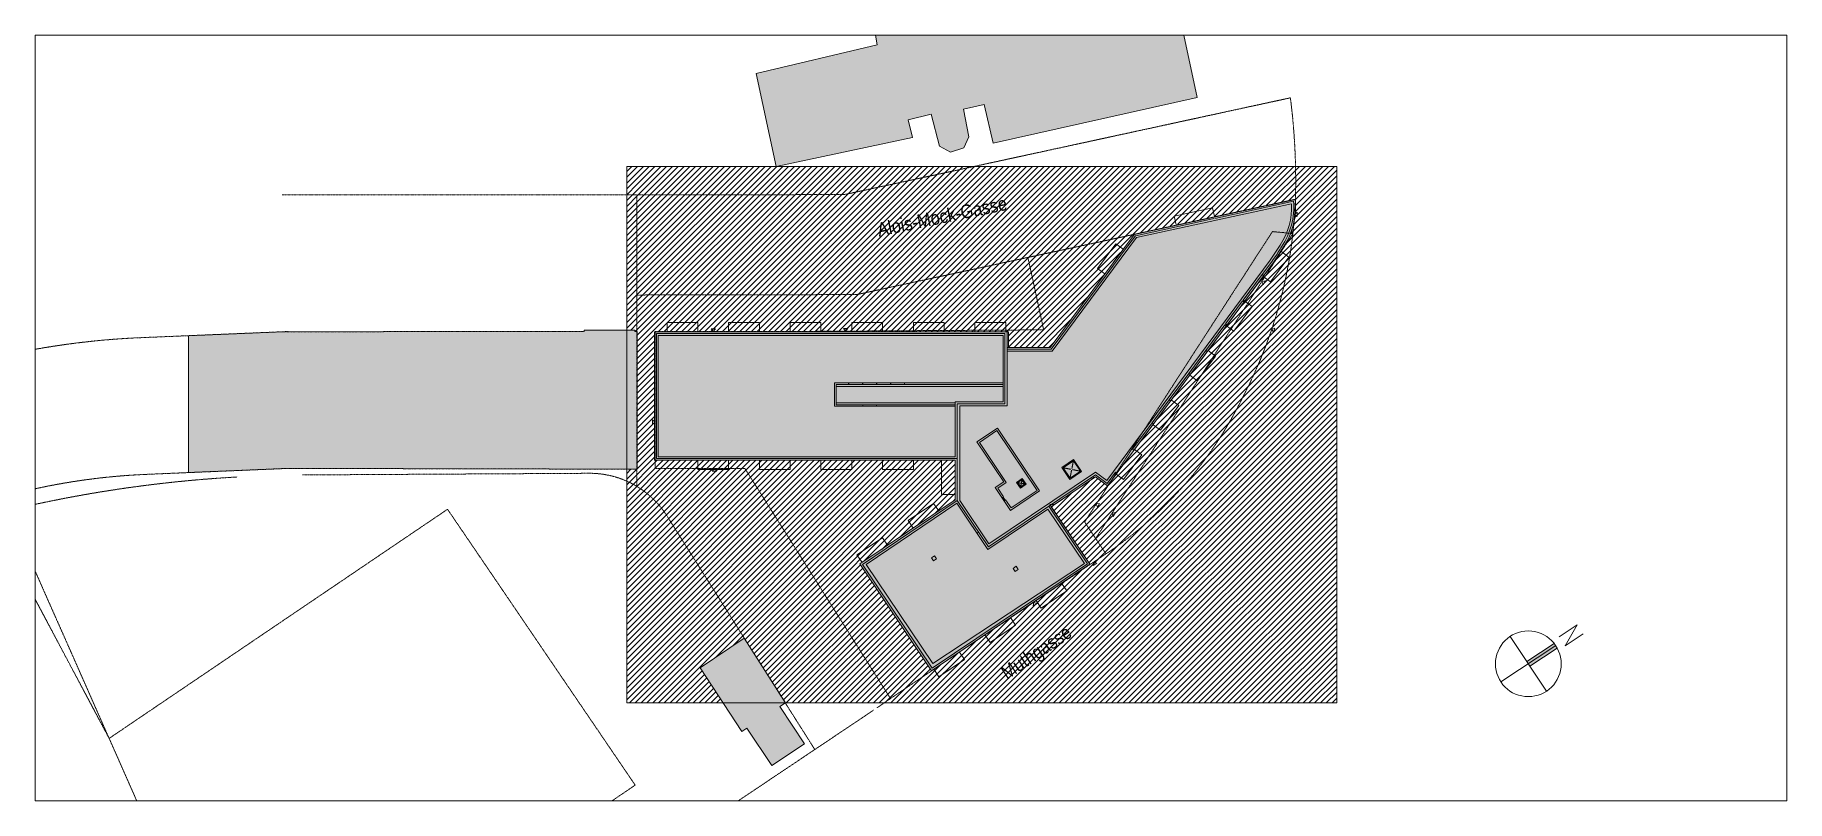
# Model space of a CAD drawing. Header units: centimetres. Extents: x -4512 to 25286, y -2765 to 13485.
# Drawn here: x -4512 to 14688, y -2765 to 5633 of the extents above; entities that cross this region are included whole.
import ezdxf

# ---------------------------------------------------------------- set-up
doc = ezdxf.new("R2010")
doc.units = ezdxf.units.CM
doc.linetypes.add('_Grundgrenze_', pattern=[0.9, 0.4, -0.1, 0.1, -0.1, 0.1, -0.1])
doc.linetypes.add('Grundgrenze', pattern=[0.9, 0.4, -0.1, 0.1, -0.1, 0.1, -0.1])
for name, color, linetype, lineweight in [('A-ANNO-NOTE', 7, 'Continuous', 5), ('A-DETL-GENF', 7, 'Continuous', 9), ('A-DETL-THIN', 7, 'Continuous', 5), ('Text', 7, 'Continuous', 5)]:
    doc.layers.add(name, color=color, linetype=linetype, lineweight=lineweight)
doc.layers.add('A-DETL', color=251, linetype='Continuous', lineweight=9, true_color=0x4f4f4f)
doc.styles.add('Arial Unicode MS', font='ARIALUNI.ttf', dxfattribs={"width": 0.85, "height": 150})

msp = doc.modelspace()

# ---------------------------------------------------------------- texts
at = {"layer": 'Text', "char_height": 150, "attachment_point": 1, "style": 'Arial Unicode MS'}
for s, insert, width, rotation in [('Alois-Mock-Gasse ', (4705.6, 3569.606), 1823.51839, 11.7940758), ('Muthgasse ', (6056.451, -1315.298), 1116.18951, 33.811593)]:
    msp.add_mtext(s, dxfattribs=dict(at, insert=insert, width=width, rotation=rotation))

# ---------------------------------------------------------------- blocks, each defined once
blk = doc.blocks.new('Nordpfeil M - Nordpfeil _M-2407012-Übersicht Plankopf GESAMT Doppelgrösse')
at = {"layer": 'A-ANNO-NOTE'}
h = blk.add_hatch(color=256, dxfattribs=at)
edge = h.paths.add_edge_path()
edge.add_arc((11853, -1261), 360, 28.7802, 38.3406, ccw=False)
edge.add_line((12169, -1088), (11870, -1286))
edge.add_line((11870, -1286), (11837, -1236))
edge.add_line((11837, -1236), (12136, -1038))
for p, q in [((12190, -965), (12388, -834)), ((12388, -834), (12257, -1065)), ((12257, -1065), (12455, -934)), ((11553, -1460), (12153, -1062)), ((12052, -1561), (11654, -961)), ((11837, -1236), (12136, -1038)), ((11870, -1286), (12169, -1088))]:
    blk.add_line(p, q, dxfattribs=at)
blk.add_circle((11853, -1261), 360, dxfattribs=at)

# ---------------------------------------------------------------- hatches: boundary and pattern name
at = {"layer": 'A-DETL-GENF', "true_color": 0xd8d8d8}
h = msp.add_hatch(color=254, dxfattribs=at)
h.paths.add_polyline_path([(3560.92, -2375.399), (3919.854, -2138.649), (3649.864, -1729.813), (3710.431, -1688.151), (3260.656, -978.742), (2776.705, -1305.003), (3234.676, -2003.926), (3290.094, -1967.162)])
h.paths.add_polyline_path([(-2830.799, 835.531), (-1741.764, 881.406), (2086.263, 872.658), (2087.239, 2382.631), (2062.246, 2382.631), (2062.246, 2397.687), (1507.243, 2397.687), (1507.243, 2382.224), (-1796.845, 2379.85), (-2830.799, 2336.558), (-2830.799, 970.107)])
h.paths.add_polyline_path([(3610.906, 4192.715), (5103.213, 4508.292), (5057.615, 4703.65), (5306.816, 4765.767), (5401.427, 4413.318), (5519.43, 4347.596), (5665.425, 4395.247), (5721.171, 4517.433), (5661.949, 4820.156), (5887.826, 4870.4), (5987.826, 4448.323), (8224.958, 4947.207), (8076.214, 5633.173), (4697.786, 5633.173), (4717.782, 5527.041), (3389.944, 5211.37), (3500.076, 4703.65)])
at = {"layer": 'A-DETL-GENF'}
h = msp.add_hatch(dxfattribs=at)
h.set_pattern_fill('FP_1', color=256, style=0, pattern_type=2)
h.set_pattern_definition([(45, (0, 0), (-31.8198, 31.8198), [])])
h.paths.add_polyline_path([(2087.239, 4190.845), (1972.724, 4190.845), (1972.724, 2397.687), (2062.246, 2397.687), (2062.246, 2382.631), (2087.239, 2382.631)])
h.paths.add_polyline_path([(2087.239, -1689.155), (3028.421, -1689.155), (2776.705, -1305.003), (3260.656, -978.742), (3710.431, -1688.151), (3708.971, -1689.155), (9752.724, -1689.155), (9752.724, 4190.845), (2087.239, 4190.845), (2087.237, 2379.85), (2086.263, 872.658), (1972.724, 872.658), (1972.724, -1689.155), (2086.263, -1689.155)])
h.paths.add_polyline_path([(5313.879, -1336.392), (4526.879, -166.42), (5572.152, 536.654), (5571.896, 970.107), (2277.02, 970.107), (2277.02, 2380.107), (6154.883, 2380.107), (6154.883, 2208.357), (6613.429, 2208.357), (7535.28, 3450.997), (9300.692, 3834.674), (9302.339, 3801.312), (9302.339, 3749.383), (9301.991, 3734.518), (9299.996, 3701.174), (9296.79, 3667.926), (9292.377, 3634.815), (9286.763, 3601.888), (9279.955, 3569.186), (9271.963, 3536.753), (9262.796, 3504.632), (9252.468, 3472.866), (9240.991, 3441.496), (9228.381, 3410.565), (9214.655, 3380.112), (9100.275, 3193.811), (7241.182, 690.459), (7110.025, 787.757), (6659.718, 484.852), (6608.566, 484.852), (7049.139, -169.143), (5572.152, -1162.661)])
at = {"layer": 'A-DETL-GENF', "true_color": 0xff8080}
msp.add_hatch(color=11, dxfattribs=at).paths.add_polyline_path([(5313.879, -1336.392), (7049.139, -169.143), (6608.566, 484.852), (6659.718, 484.852), (7110.025, 787.757), (7241.182, 690.459), (9100.275, 3193.811), (9214.655, 3380.112), (9228.381, 3410.565), (9240.991, 3441.496), (9252.468, 3472.866), (9262.796, 3504.632), (9271.963, 3536.753), (9279.955, 3569.186), (9286.763, 3601.888), (9292.377, 3634.815), (9296.79, 3667.926), (9299.996, 3701.174), (9302.339, 3749.383), (9302.773, 3767.912), (9301.991, 3808.354), (9300.692, 3834.674), (7535.28, 3450.997), (6613.374, 2208.282), (6154.883, 2208.357), (6154.883, 2380.107), (2277.02, 2380.107), (2277.02, 970.107), (5571.896, 970.107), (5572.152, 536.654), (4526.879, -166.42), (5087.799, -1000.297)])

# ---------------------------------------------------------------- linework, layer by layer
at = {"layer": 'A-DETL', "color": 7, "lineweight": 5}
for p, q in [((-4512.469, 5633.173), (14687.531, 5633.173)), ((-4512.469, -2765.077), (-4512.469, 5633.173)), ((14687.531, 5633.173), (14687.531, -2765.077)), ((9298.875, 3834.28), (7535.28, 3450.997)), ((9259.397, 3781.696), (7560.194, 3412.408)), ((8393.024, 3739.745), (7971.618, 3648.161)), ((7971.618, 3648.161), (7992.855, 3550.442)), ((8414.261, 3642.026), (8393.024, 3739.745)), ((8418.509, 3622.483), (9280.896, 3809.905)), ((7546.868, 3433.049), (7997.103, 3530.898)), ((7996.363, 3530.738), (8406.783, 3619.934)), ((7535.28, 3450.997), (6613.378, 2208.282)), ((7560.194, 3412.408), (6635.015, 2165.282)), ((7331.354, 3343.949), (7130.272, 3072.892)), ((7226.684, 3001.386), (7427.739, 3272.466)), ((7411.668, 3284.369), (7331.354, 3343.949)), ((7427.739, 3272.463), (7546.868, 3433.049)), ((9023.592, 3162.831), (9132.951, 3329.083)), ((9051.486, 3128.26), (9167.395, 3303.209)), ((7130.272, 3072.892), (7210.586, 3013.312)), ((7233.445, 749.738), (9023.592, 3162.831)), ((7242.362, 689.583), (9051.486, 3128.26)), ((9035.383, 3140.122), (8937.346, 3007.969)), ((9026.568, 2926.838), (9227.65, 3197.896)), ((9227.65, 3197.896), (9141.858, 3261.541)), ((6623.443, 2188.282), (7226.656, 3001.407)), ((8937.346, 3007.969), (8729.113, 2727.274)), ((8937.346, 3007.969), (8729.113, 2727.274)), ((8937.346, 3007.969), (8953.408, 2996.053)), ((8946.259, 2986.415), (9026.568, 2926.838)), ((8721.969, 2717.646), (8535.187, 2465.866)), ((8738.033, 2705.729), (8721.969, 2717.646)), ((8729.113, 2727.274), (8745.176, 2715.358)), ((8825.488, 2655.778), (8745.176, 2715.358)), ((8624.406, 2384.72), (8825.488, 2655.778)), ((2277.02, 2380.107), (2277.02, 970.107)), ((6141.451, 2380.107), (2277.02, 2380.107)), ((2297.02, 990.107), (2297.02, 2360.107)), ((2297.02, 2360.107), (6117.02, 2360.107)), ((2315.02, 2336.963), (2315.02, 1008.107)), ((2315.02, 2336.963), (6096.951, 2336.963)), ((2751.02, 2480.105), (2413.521, 2480.105)), ((2413.521, 2480.105), (2413.521, 2380.107)), ((2751.02, 2380.107), (2751.02, 2480.105)), ((3426.02, 2480.105), (3088.521, 2480.105)), ((3088.521, 2480.105), (3088.521, 2380.107)), ((3426.02, 2380.107), (3426.02, 2480.105)), ((3763.521, 2480.105), (3763.521, 2380.107)), ((4101.02, 2480.105), (3763.521, 2480.105)), ((4101.02, 2380.107), (4101.02, 2480.105)), ((4776.02, 2480.105), (4438.521, 2480.105)), ((4438.521, 2480.105), (4438.521, 2380.107)), ((4776.02, 2380.107), (4776.02, 2480.105)), ((5451.02, 2480.105), (5113.521, 2480.105)), ((5113.521, 2480.105), (5113.521, 2380.107)), ((5451.02, 2380.107), (5451.02, 2480.105)), ((6126.02, 2480.107), (5788.521, 2480.107)), ((5788.521, 2480.107), (5788.521, 2380.107)), ((6096.951, 1610.107), (6096.951, 2336.963)), ((6117.02, 2360.107), (6117.02, 1590.107)), ((6126.02, 2380.107), (6126.02, 2480.107)), ((6141.451, 2380.107), (6141.451, 1567.107)), ((8528.03, 2456.218), (8319.797, 2175.52)), ((8528.03, 2456.218), (8319.797, 2175.52)), ((8544.093, 2444.301), (8528.03, 2456.218)), ((8535.187, 2465.866), (8551.251, 2453.949)), ((8544.093, 2444.3), (8624.406, 2384.72)), ((6613.378, 2208.282), (6141.451, 2208.282)), ((6141.451, 2188.282), (6623.443, 2188.282)), ((6635.015, 2165.282), (6141.451, 2165.282)), ((8319.796, 2175.521), (8133.015, 1923.74)), ((8222.242, 1842.606), (8423.324, 2113.664)), ((8335.86, 2163.604), (8319.797, 2175.52)), ((8423.324, 2113.664), (8343.011, 2173.244)), ((8133.015, 1923.74), (7917.631, 1633.406)), ((8133.015, 1923.74), (8149.077, 1911.824)), ((4248.02, 1819.107), (4248.02, 1562.107)), ((6096.951, 1819.107), (4248.02, 1819.107)), ((4266.02, 1580.107), (4266.02, 1801.107)), ((4266.02, 1801.107), (6096.951, 1801.107)), ((4266.02, 1781.107), (6096.951, 1781.107)), ((4401.61, 1801.107), (4401.61, 1819.107)), ((4407.61, 1819.107), (4407.61, 1801.107)), ((4555.175, 1801.107), (4555.175, 1819.107)), ((4561.175, 1819.107), (4561.175, 1801.107)), ((4708.753, 1801.107), (4708.753, 1819.107)), ((4714.753, 1819.107), (4714.753, 1801.107)), ((4862.331, 1801.107), (4862.331, 1819.107)), ((4868.331, 1819.107), (4868.331, 1801.107)), ((5015.908, 1801.107), (5015.908, 1819.107)), ((8141.928, 1902.187), (8222.242, 1842.606)), ((5572.117, 1562.107), (4248.02, 1562.107)), ((5572.117, 1600.107), (4266.02, 1600.107)), ((5572.117, 1580.107), (4266.02, 1580.107)), ((4561.175, 1580.107), (4561.175, 1562.107)), ((4708.753, 1562.107), (4708.753, 1580.107)), ((6096.951, 1610.107), (5572.117, 1610.107)), ((5572.117, 1610.107), (5572.117, 1008.107)), ((5595.151, 1590.107), (6116.951, 1590.107)), ((5595.151, 528.022), (5595.151, 1590.107)), ((5622.652, 1567.107), (5622.652, 528.348)), ((5622.652, 1567.107), (6141.451, 1567.107)), ((7917.63, 1633.407), (7730.849, 1381.626)), ((7820.076, 1300.492), (8021.158, 1571.55)), ((7917.631, 1633.406), (7933.694, 1621.49)), ((8021.158, 1571.55), (7940.845, 1631.13)), ((7730.849, 1381.626), (7515.465, 1091.292)), ((7746.912, 1369.71), (7730.849, 1381.626)), ((7739.762, 1360.072), (7820.076, 1300.492)), ((5825.503, 1183.616), (5808.908, 1172.453)), ((5808.908, 1172.453), (6104.164, 733.518)), ((6017.267, 1312.609), (5825.503, 1183.616)), ((5836.665, 1167.021), (6028.43, 1296.014)), ((6131.922, 728.086), (5836.665, 1167.021)), ((6033.862, 1323.772), (6017.267, 1312.609)), ((6028.43, 1296.014), (6469.92, 639.685)), ((6497.531, 634.472), (6033.862, 1323.772)), ((2277.02, 970.107), (5572.107, 970.107)), ((5595.151, 990.107), (2297.02, 990.107)), ((2315.02, 1008.107), (5572.117, 1008.107)), ((2751.02, 970.107), (2751.02, 870.107)), ((3088.519, 870.107), (3088.519, 970.107)), ((3426.021, 970.107), (3426.021, 870.107)), ((3763.52, 870.107), (3763.52, 970.107)), ((4101.02, 970.107), (4101.02, 870.107)), ((4438.519, 870.107), (4438.519, 970.107)), ((4776.02, 970.107), (4776.02, 870.107)), ((5113.519, 870.107), (5113.519, 970.107)), ((5420.087, 970.107), (5420.087, 594.57)), ((5572.107, 970.107), (5572.152, 536.654)), ((6870.133, 978.031), (6740.693, 890.961)), ((6754.572, 888.245), (6867.417, 964.152)), ((6867.417, 964.152), (6943.324, 851.306)), ((6957.203, 848.59), (6870.133, 978.031)), ((7417.911, 758.378), (7618.993, 1029.435)), ((7531.529, 1079.376), (7515.465, 1091.292)), ((7618.993, 1029.435), (7538.68, 1089.015)), ((2751.02, 870.107), (3088.519, 870.107)), ((3426.021, 870.107), (3763.52, 870.107)), ((4101.02, 870.107), (4438.519, 870.107)), ((4776.02, 870.107), (5113.519, 870.107)), ((5935.618, 21.877), (7110.59, 812.24)), ((7111.239, 840.397), (5941.865, 53.798)), ((7111.239, 840.397), (5941.865, 53.798)), ((6306.694, 770.304), (6243.633, 727.886)), ((6306.694, 770.304), (6303.978, 756.426)), ((6349.113, 707.244), (6306.694, 770.304)), ((6624.723, 461.311), (7110.025, 787.757)), ((6740.693, 890.961), (6827.763, 761.52)), ((6740.693, 890.961), (6827.763, 761.52)), ((6754.572, 888.245), (6830.479, 775.399)), ((6827.763, 761.52), (6957.203, 848.59)), ((6827.763, 761.52), (6957.203, 848.59)), ((6830.479, 775.399), (6943.324, 851.306)), ((7064.967, 781.552), (7076.13, 764.957)), ((7093.025, 776.322), (7081.863, 792.917)), ((7110.025, 787.757), (7242.362, 689.583)), ((7238.216, 717.562), (7110.59, 812.24)), ((7110.59, 812.24), (7238.216, 717.562)), ((7233.445, 749.738), (7111.239, 840.397)), ((7329.876, 841.118), (7238.216, 717.562)), ((7329.876, 841.118), (7345.938, 829.202)), ((7337.597, 817.958), (7417.911, 758.378)), ((5420.087, 594.57), (5572.146, 594.57)), ((6104.164, 733.518), (6010.368, 670.424)), ((6178.96, 419.862), (6010.368, 670.424)), ((6038.127, 664.993), (6131.922, 728.086)), ((6101.618, 570.633), (6038.127, 664.993)), ((6178.96, 419.862), (6497.531, 634.472)), ((6469.92, 639.685), (6184.39, 447.618)), ((6243.633, 727.886), (6286.052, 664.825)), ((6257.512, 725.17), (6243.633, 727.886)), ((6243.633, 727.886), (6286.052, 664.825)), ((6257.512, 725.17), (6303.978, 756.426)), ((6288.768, 678.704), (6257.512, 725.17)), ((6275.763, 721.598), (6257.512, 725.17)), ((6286.052, 664.825), (6349.113, 707.244)), ((6286.052, 664.825), (6288.768, 678.704)), ((6335.234, 709.96), (6288.768, 678.704)), ((6292.34, 696.955), (6288.768, 678.704)), ((6303.978, 756.426), (6300.406, 738.175)), ((6303.978, 756.426), (6335.234, 709.96)), ((6316.983, 713.531), (6335.234, 709.96)), ((6335.234, 709.96), (6349.113, 707.244)), ((5572.152, 536.654), (4526.899, -166.45)), ((4554.657, -171.882), (5595.151, 528.022)), ((5590.769, 498.486), (4594.812, -172.453)), ((5335.264, 497.83), (5055.225, 309.457)), ((5391.079, 414.853), (5335.264, 497.83)), ((5930.93, -6.456), (5590.769, 498.486)), ((5935.618, 21.877), (5595.151, 528.022)), ((5941.865, 53.798), (5622.652, 528.348)), ((6587.988, 435.525), (5930.93, -6.456)), ((6101.618, 570.633), (6085.024, 559.47)), ((6086.08, 557.901), (6095.015, 562.569)), ((6115.666, 531.869), (6093.338, 565.063)), ((6095.015, 562.569), (6118.155, 533.543)), ((6095.827, 566.737), (6118.155, 533.543)), ((6123.951, 537.442), (6107.357, 526.279)), ((6184.39, 447.618), (6123.951, 537.442)), ((6989.249, -160.738), (6587.988, 435.525)), ((7021.153, -163.864), (6596.965, 466.743)), ((7048.911, -169.296), (6624.723, 461.311)), ((5055.225, 309.457), (5111.04, 226.481)), ((4775.185, 121.084), (4495.146, -67.288)), ((4831, 38.108), (4775.185, 121.084)), ((5828.455, 181.188), (5811.86, 170.025)), ((4495.146, -67.288), (4550.961, -150.264)), ((4526.899, -166.45), (5313.878, -1336.392)), ((5319.31, -1308.634), (4554.657, -171.882)), ((4594.812, -172.453), (5325.963, -1259.399)), ((5311.54, -100.241), (5344.73, -77.915)), ((5311.54, -100.241), (5333.865, -133.431)), ((5313.878, -1336.392), (7048.911, -169.296)), ((7021.153, -163.864), (5319.31, -1308.634)), ((5325.963, -1259.399), (6989.249, -160.738)), ((5333.865, -133.431), (5367.055, -111.105)), ((5344.73, -77.915), (5367.055, -111.105)), ((6206.937, -214.418), (6240.127, -192.092)), ((6206.937, -214.418), (6229.263, -247.607)), ((6229.263, -247.607), (6262.452, -225.282)), ((6240.127, -192.092), (6262.452, -225.282)), ((6793.945, -461.319), (6738.132, -378.346)), ((6458.097, -566.716), (6513.91, -649.689)), ((6513.91, -649.689), (6793.945, -461.319)), ((6233.873, -838.065), (6178.057, -755.089)), ((5898.019, -943.461), (5953.834, -1026.437)), ((5953.834, -1026.437), (6233.873, -838.065)), ((5673.794, -1214.808), (5617.979, -1131.834)), ((5337.94, -1320.207), (5393.754, -1403.181)), ((5393.754, -1403.181), (5673.794, -1214.808)), ((14687.531, -2765.077), (-4512.469, -2765.077))]:
    msp.add_line(p, q, dxfattribs=at)
at = {"layer": 'A-DETL', "color": 7}
for p, q in [((8076.214, 5633.173), (4697.786, 5633.173)), ((4697.786, 5633.173), (4717.782, 5527.041)), ((8224.958, 4947.207), (8076.214, 5633.173)), ((4717.782, 5527.041), (3389.944, 5211.37)), ((3389.944, 5211.37), (3610.906, 4192.715)), ((5661.949, 4820.156), (5887.826, 4870.4)), ((5721.171, 4517.433), (5661.949, 4820.156)), ((5887.826, 4870.4), (5987.826, 4448.323)), ((5987.826, 4448.323), (8224.958, 4947.207)), ((5057.615, 4703.65), (5306.816, 4765.767)), ((5103.213, 4508.292), (5057.615, 4703.65)), ((5306.816, 4765.767), (5401.427, 4413.318)), ((3610.906, 4192.715), (5103.213, 4508.292)), ((5665.425, 4395.247), (5721.171, 4517.433)), ((5401.427, 4413.318), (5519.43, 4347.596)), ((5519.43, 4347.596), (5665.425, 4395.247)), ((9300.692, 3834.674), (7535.28, 3450.997)), ((7535.28, 3450.997), (6613.374, 2208.282)), ((9100.275, 3193.811), (9214.655, 3380.112)), ((7241.182, 690.459), (9100.275, 3193.811)), ((-1796.845, 2379.85), (-2830.799, 2336.558)), ((-2830.799, 2336.558), (-2830.799, 835.531)), ((1507.243, 2382.224), (-1796.845, 2379.85)), ((2062.246, 2397.687), (1507.243, 2397.687)), ((1507.243, 2397.687), (1507.243, 2382.224)), ((2062.246, 2382.631), (2062.246, 2397.687)), ((2087.239, 2382.631), (2062.246, 2382.631)), ((2086.263, 872.658), (2087.239, 2382.631)), ((6154.883, 2380.107), (2277.02, 2380.107)), ((2277.02, 2380.107), (2277.02, 970.107)), ((6154.883, 2208.357), (6154.883, 2380.107)), ((6613.374, 2208.282), (6154.883, 2208.357)), ((2277.02, 970.107), (5571.896, 970.107)), ((5571.896, 970.107), (5572.152, 536.654)), ((-2830.799, 835.531), (-1741.764, 881.406)), ((-1741.764, 881.406), (2086.263, 872.658)), ((6659.718, 484.852), (7110.025, 787.757)), ((7110.025, 787.757), (7241.182, 690.459)), ((5572.152, 536.654), (4526.879, -166.42)), ((6608.566, 484.852), (6659.718, 484.852)), ((7049.139, -169.143), (6608.566, 484.852)), ((4526.879, -166.42), (5313.879, -1336.392)), ((5313.879, -1336.392), (7049.139, -169.143)), ((3260.656, -978.742), (2776.705, -1305.003)), ((3710.431, -1688.151), (3260.656, -978.742)), ((2776.705, -1305.003), (3234.676, -2003.926)), ((3649.864, -1729.813), (3710.431, -1688.151)), ((3919.854, -2138.649), (3649.864, -1729.813)), ((3234.676, -2003.926), (3290.094, -1967.162)), ((3290.094, -1967.162), (3560.92, -2375.399)), ((3560.92, -2375.399), (3919.854, -2138.649))]:
    msp.add_line(p, q, dxfattribs=at)
at = {"layer": 'A-DETL', "color": 5, "linetype": 'Grundgrenze', "true_color": 0x0000ff}
for p, q in [((9245.712, 4944.61), (4370.502, 3886.412)), ((9245.712, 4944.61), (4370.502, 3886.412)), ((3614.293, 3881.406), (-1804.923, 3881.406)), ((2081.193, 2684.556), (2081.193, 3884.556)), ((2083.342, 2782.495), (2081.193, 3884.556)), ((4370.502, 3886.412), (3614.293, 3881.406)), ((4492.108, 2787.193), (9300.934, 3830.982)), ((4492.108, 2787.193), (2083.342, 2782.495)), ((2083.342, 683.933), (2083.342, 2782.495)), ((-3407.382, 2312.416), (-1736.528, 2382.375)), ((1507.243, 2382.224), (-1796.845, 2379.85)), ((-3300.152, 815.76), (-1741.764, 881.406)), ((-1741.764, 881.406), (2086.263, 872.658)), ((1560.429, 827.851), (-1580.055, 809.719)), ((8.28, 433.493), (-3700.32, -2078.852)), ((8.28, 433.493), (2064.73, -2591.492)), ((8.28, 433.493), (2064.73, -2591.492)), ((8.28, 433.493), (2064.73, -2591.492)), ((3706.153, -1684.811), (2411.398, 362.75)), ((7016.935, -194.054), (7274.706, -21.848)), ((-4512.469, -241.014), (-3700.32, -2078.852)), ((4947.249, -1583.89), (7016.935, -194.054)), ((4947.249, -1583.89), (7016.935, -194.054)), ((-4512.469, -551.423), (-3700.32, -2078.852)), ((3968.7, -2098.657), (3706.153, -1684.811)), ((3968.7, -2098.657), (3706.153, -1684.811)), ((4715.021, -1743.951), (4947.249, -1583.89)), ((4033.09, -2201.146), (4676.05, -1770.044)), ((-3700.32, -2078.852), (-3396.675, -2765.077)), ((4033.09, -2201.146), (3968.7, -2098.657)), ((4033.09, -2201.146), (3191.769, -2765.077)), ((1808.152, -2765.077), (2064.73, -2591.492))]:
    msp.add_line(p, q, dxfattribs=at)
at = {"layer": 'A-DETL', "color": 1, "linetype": '_Grundgrenze_', "lineweight": 5, "true_color": 0xff0000}
for p, q in [((6369.202, 3194.629), (9300.934, 3830.981)), ((6369.202, 3194.629), (9300.934, 3830.981)), ((6990.265, 294.151), (9048.669, 3478.129)), ((6990.265, 294.151), (9048.669, 3478.129)), ((9272.798, 3456.433), (7111.297, 112.982)), ((9048.669, 3478.129), (9272.798, 3456.433)), ((6369.202, 3194.629), (6541.518, 2400.751)), ((2283.343, 2381.406), (2283.343, 881.406)), ((3619.258, 2381.406), (2283.343, 2381.406)), ((6541.518, 2400.751), (3619.258, 2381.406)), ((6541.518, 2400.751), (3619.258, 2381.406)), ((2283.343, 881.406), (3266.586, 881.406)), ((3266.586, 881.406), (4553.604, -1153.907)), ((3266.586, 881.406), (4553.604, -1153.907)), ((7111.297, 112.982), (6990.265, 294.151)), ((7111.297, 112.982), (6990.265, 294.151)), ((7111.297, 112.982), (7224.001, -55.722)), ((7111.297, 112.982), (7224.001, -55.722)), ((4553.604, -1153.907), (4814.284, -1564.81)), ((4814.284, -1564.81), (4862.828, -1642.077))]:
    msp.add_line(p, q, dxfattribs=at)
at = {"layer": 'A-DETL', "color": 1, "true_color": 0xff0000}
for p, q in [((9291.995, 3666.424), (9320.466, 3691.062)), ((9291.995, 3666.424), (9320.893, 3642.288)), ((9320.466, 3691.062), (9320.893, 3642.288)), ((8934.014, 2932.395), (8971.05, 2939.173)), ((8934.014, 2932.395), (8946.662, 2896.932)), ((8971.05, 2939.173), (8946.662, 2896.932)), ((2920.713, 2381.406), (2896.325, 2410.092)), ((2896.325, 2410.092), (2945.101, 2410.092)), ((2920.713, 2381.406), (2945.101, 2410.092)), ((4370.729, 2386.381), (4346.341, 2415.067)), ((4346.341, 2415.067), (4395.117, 2415.067)), ((4370.729, 2386.381), (4395.117, 2415.067)), ((9040.437, 2406.085), (9075.255, 2420.415)), ((9040.437, 2406.085), (9060.182, 2374.026)), ((9075.255, 2420.415), (9060.182, 2374.026)), ((2283.342, 1389.784), (2254.656, 1414.172)), ((2254.656, 1365.396), (2254.656, 1414.172)), ((2283.342, 1389.784), (2254.656, 1365.396)), ((2934.16, 881.406), (2909.772, 852.72)), ((2958.548, 852.72), (2909.772, 852.72)), ((2934.16, 881.406), (2958.548, 852.72)), ((7117.733, 491.322), (7154.77, 498.099)), ((7117.733, 491.322), (7130.382, 455.858)), ((7154.77, 498.099), (7130.382, 455.858)), ((7291.157, 391.195), (7328.194, 397.972)), ((7291.157, 391.195), (7303.806, 355.731)), ((7328.194, 397.972), (7303.806, 355.731)), ((7087.81, -147.03), (7083.466, -184.43)), ((7124.024, -157.335), (7083.466, -184.43)), ((7087.81, -147.03), (7124.024, -157.335)), ((6432.202, -587.801), (6427.859, -625.201)), ((6468.417, -598.106), (6427.859, -625.201)), ((6432.202, -587.801), (6468.417, -598.106))]:
    msp.add_line(p, q, dxfattribs=at)
at = {"layer": 'A-DETL', "color": 5, "linetype": 'Grundgrenze', "true_color": 0x0000ff}
for centre, radius, start, end in [((2023.578, 4028.588), 7279.994, 358.4400659, 7.2285337), ((4213.296, 4024.835), 5091.33, 332.4618082, 357.8179238), ((-2992.627, -6277.411), 8599.834, 92.7643495, 100.1793003), ((4772.34, 3596.27), 4399.161, 307.081801, 334.0450034), ((-2996.275, -6236.997), 7059.3, 92.4671348, 102.4025988), ((-1493.922, -13458.853), 14268.833, 93.2207055, 102.2130993), ((1566.472, -172.127), 999.997, 58.8794053, 90.3462333), ((1566.532, -172.066), 999.913, 32.3345442, 58.880544), ((4772.317, 3596.302), 4399.2, 304.6685645, 307.0817902)]:
    msp.add_arc(centre, radius, start, end, dxfattribs=at)
at = {"layer": 'A-DETL', "color": 7, "lineweight": 5}
for centre, radius, start, end in [((8488.258, 3753.158), 771.666, 326.6633305, 2.1193893), ((8488.258, 3753.158), 794.666, 326.2180632, 4.0949682), ((8488.258, 3753.158), 814.666, 326.4742891, 5.7147708), ((7334.61, 4389.677), 2110.454, 327.7228771, 329.2714943), ((7334.61, 4389.677), 2110.454, 323.6946502, 327.7228771)]:
    msp.add_arc(centre, radius, start, end, dxfattribs=at)
at = {"layer": 'A-DETL', "color": 7}
msp.add_arc((8384.328, 3772.694), 918.457, 334.6950362, 3.8694275, dxfattribs=at)
at = {"layer": 'A-DETL', "color": 7, "lineweight": 5}
for points, knots in [([(6858.957, 920.919), (6859.433, 923.318), (6860.16, 927.075), (6861.2, 932.38), (6861.936, 936.141), (6862.618, 939.638), (6863.25, 942.844), (6863.88, 946.089), (6864.526, 949.379), (6865.178, 952.699), (6866.041, 957.15), (6866.699, 960.515), (6867.146, 962.764)], [0, 0, 0, 0, 0.2, 0.3, 0.4, 0.475, 0.55, 0.625, 0.7, 0.775, 0.85, 1, 1, 1, 1]), ([(6755.96, 887.973), (6758.958, 887.378), (6763.438, 886.511), (6769.349, 885.353), (6772.997, 884.638), (6775.876, 884.077), (6778.732, 883.516), (6782.241, 882.83), (6786.344, 882.027), (6791.648, 880.987), (6795.405, 880.261), (6797.804, 879.784)], [-1, -1, -1, -1, -0.8, -0.7, -0.6, -0.55, -0.5, -0.4, -0.3, -0.2, 0, 0, 0, 0]), ([(6797.804, 879.784), (6800.204, 879.307), (6803.96, 878.581), (6809.265, 877.541), (6814.735, 876.471), (6820.424, 875.357), (6826.26, 874.216), (6830.693, 873.346), (6835.156, 872.481), (6838.15, 871.893), (6839.649, 871.595)], [-1, -1, -1, -1, -0.8, -0.7, -0.6, -0.4, -0.3, -0.2, -0.1, 0, 0, 0, 0]), ([(6838.939, 818.632), (6838.463, 816.233), (6837.736, 812.476), (6836.696, 807.171), (6835.96, 803.41), (6835.278, 799.913), (6834.646, 796.707), (6834.016, 793.462), (6833.37, 790.172), (6832.718, 786.851), (6831.855, 782.401), (6831.197, 779.036), (6830.751, 776.787)], [0, 0, 0, 0, 0.2, 0.3, 0.4, 0.475, 0.55, 0.625, 0.7, 0.775, 0.85, 1, 1, 1, 1]), ([(6847.128, 860.477), (6846.831, 858.977), (6846.242, 855.983), (6845.378, 851.521), (6844.508, 847.087), (6843.366, 841.252), (6842.252, 835.563), (6841.183, 830.093), (6840.142, 824.788), (6839.416, 821.031), (6838.939, 818.632)], [0, 0, 0, 0, 0.1, 0.2, 0.3, 0.4, 0.6, 0.7, 0.8, 1, 1, 1, 1]), ([(6850.768, 879.074), (6851.065, 880.574), (6851.654, 883.568), (6852.519, 888.03), (6853.389, 892.464), (6854.53, 898.299), (6855.644, 903.988), (6856.713, 909.458), (6857.754, 914.763), (6858.48, 918.52), (6858.957, 920.919)], [0, 0, 0, 0, 0.1, 0.2, 0.3, 0.4, 0.6, 0.7, 0.8, 1, 1, 1, 1]), ([(6858.247, 867.956), (6860.646, 867.479), (6864.403, 866.753), (6869.708, 865.712), (6875.178, 864.643), (6880.867, 863.529), (6886.702, 862.388), (6891.136, 861.518), (6895.599, 860.653), (6898.592, 860.065), (6900.092, 859.767)], [-1, -1, -1, -1, -0.8, -0.7, -0.6, -0.4, -0.3, -0.2, -0.1, 0, 0, 0, 0]), ([(6900.092, 859.767), (6902.491, 859.29), (6906.248, 858.564), (6911.552, 857.524), (6915.314, 856.787), (6918.811, 856.105), (6922.017, 855.473), (6925.262, 854.843), (6928.551, 854.197), (6931.872, 853.545), (6936.322, 852.682), (6939.688, 852.025), (6941.937, 851.578)], [0, 0, 0, 0, 0.2, 0.3, 0.4, 0.475, 0.55, 0.625, 0.7, 0.775, 0.85, 1, 1, 1, 1]), ([(6275.763, 721.598), (6276.973, 721.355), (6278.885, 720.988), (6281.613, 720.453), (6283.729, 720.039), (6285.902, 719.614), (6288.859, 719.034), (6291.113, 718.601), (6292.626, 718.298)], [-1, -1, -1, -1, -0.75, -0.625, -0.5, -0.375, -0.25, 0, 0, 0, 0]), ([(6295.64, 713.817), (6295.337, 712.305), (6294.904, 710.051), (6294.324, 707.094), (6293.898, 704.92), (6293.485, 702.805), (6292.949, 700.077), (6292.582, 698.165), (6292.34, 696.955)], [0, 0, 0, 0, 0.25, 0.375, 0.5, 0.625, 0.75, 1, 1, 1, 1]), ([(6297.106, 721.312), (6297.409, 722.824), (6297.842, 725.079), (6298.422, 728.036), (6298.848, 730.209), (6299.261, 732.325), (6299.797, 735.052), (6300.164, 736.965), (6300.406, 738.175)], [0, 0, 0, 0, 0.25, 0.375, 0.5, 0.625, 0.75, 1, 1, 1, 1]), ([(6300.12, 716.831), (6301.633, 716.529), (6303.887, 716.096), (6306.844, 715.515), (6309.017, 715.09), (6311.133, 714.677), (6313.861, 714.141), (6315.773, 713.774), (6316.983, 713.531)], [0, 0, 0, 0, 0.25, 0.375, 0.5, 0.625, 0.75, 1, 1, 1, 1])]:
    msp.add_open_spline(points, degree=3, knots=knots, dxfattribs=at)
at = {"layer": 'A-DETL-THIN'}
for p, q in [((9752.724, 4190.845), (1972.724, 4190.845)), ((1972.724, 4190.845), (1972.724, -1689.155)), ((9752.724, -1689.155), (9752.724, 4190.845)), ((1972.724, -1689.155), (9752.724, -1689.155))]:
    msp.add_line(p, q, dxfattribs=at)

# ---------------------------------------------------------------- block references
at = {"layer": 'A-ANNO-NOTE'}
msp.add_blockref('Nordpfeil M - Nordpfeil _M-2407012-Übersicht Plankopf GESAMT Doppelgrösse', (0, 0), dxfattribs=at)

msp.set_redraw_order([(e.dxf.handle, doc.entitydb.next_handle()) for e in msp.query("TEXT MTEXT ATTDEF DIMENSION ARC_DIMENSION")])  # texts and dimensions are drawn at this point

doc.saveas('drawing.dxf')
